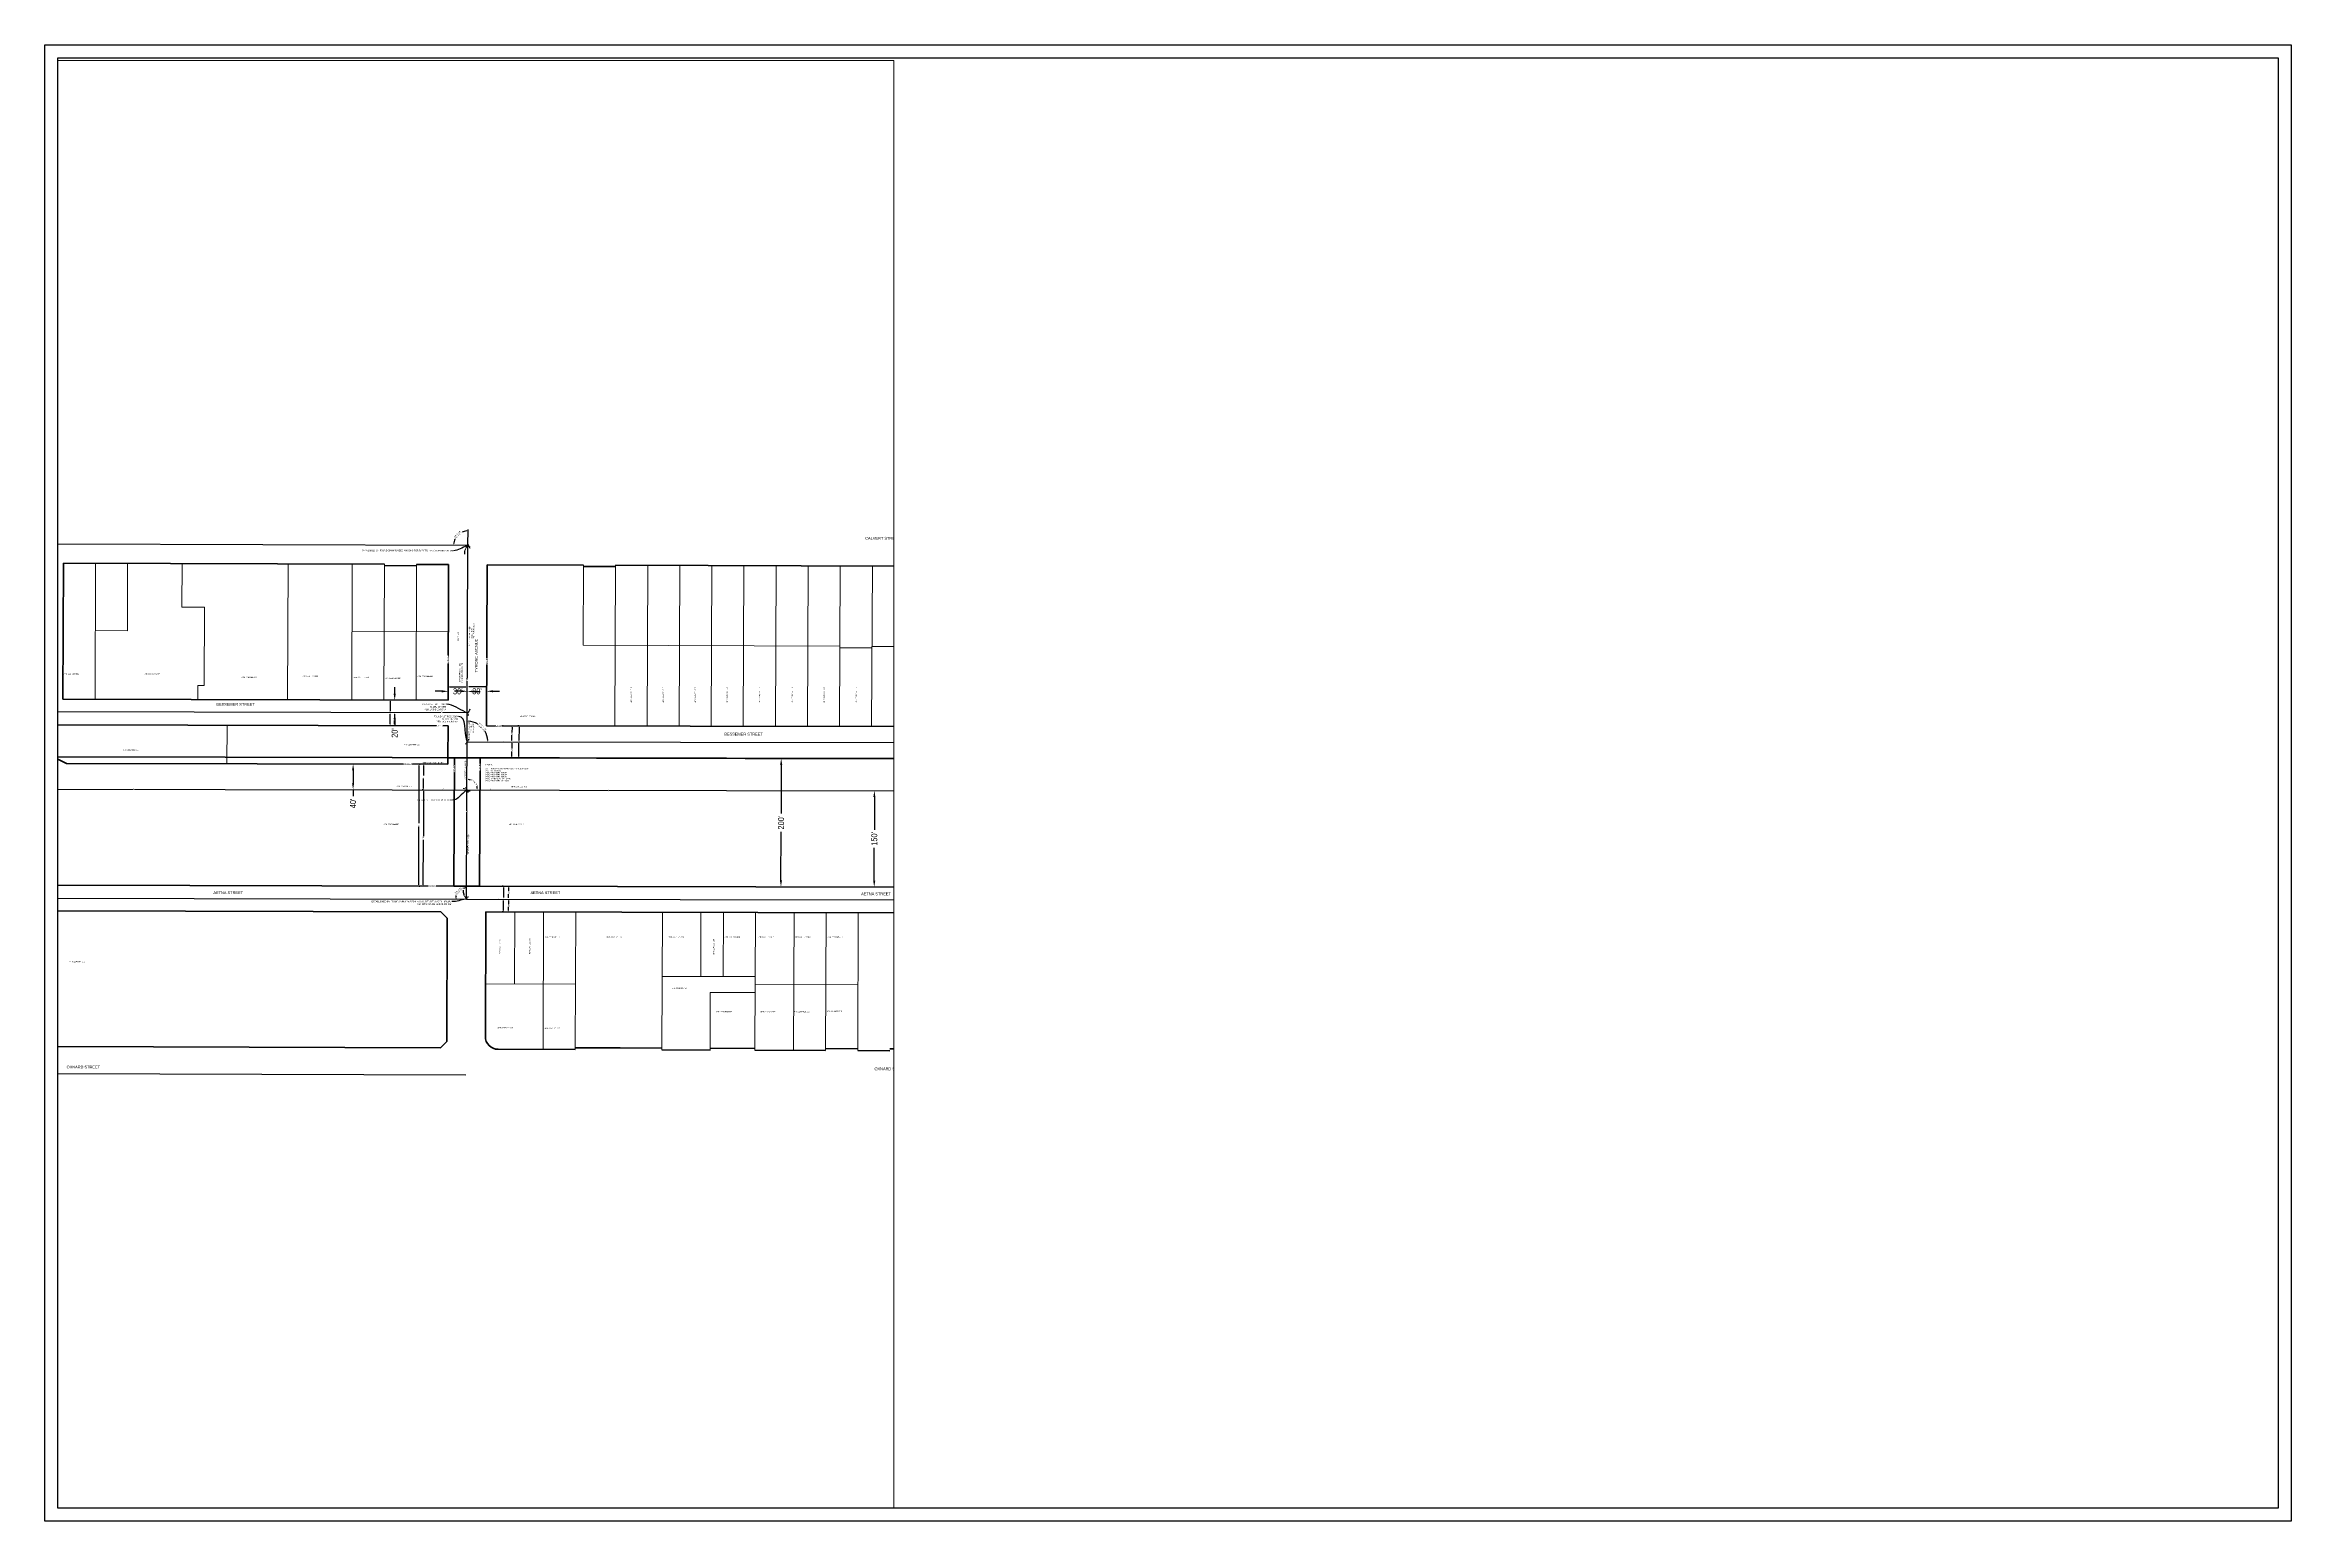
# Paper-space layout 'Layout1' of a CAD drawing. Header units: feet, sheet in inches. Extents: x 0.5 to 35.5, y 0.5 to 23.5.
# The model-space entities are those that its viewports show. They can reach past a viewport. Long polylines and large blocks are cut down to what shows.
import ezdxf
from ezdxf import colors
from ezdxf.entities.mleader import LeaderData, LeaderLine
from ezdxf.math import Vec2, Vec3

# ---------------------------------------------------------------- set-up
doc = ezdxf.new("R2010")
doc.units = ezdxf.units.FT
doc.header["$MEASUREMENT"] = 0
doc.linetypes.add('CENTER2', pattern=[1.125, 0.75, -0.125, 0.125, -0.125])
doc.linetypes.add('DASHED2', pattern=[0.375, 0.25, -0.125])
for name, color, linetype, lineweight in [('R-ANNO-LABL', 2, 'Continuous', 30), ('R-PROP-PRCL', 4, 'Continuous', 18), ('R-Row-Authority', 30, 'Continuous', 140), ('R-Row-Ease', 5, 'DASHED2', 50), ('R-Row-Ldr', 3, 'Continuous', 5), ('R-Row-Misc-Txto', 171, 'Continuous', 5), ('R-Row-Scl', 1, 'CENTER2', 25), ('R-Row-Sname', 8, 'Continuous', 0), ('R-Row-Srow', 6, 'Continuous', 50), ('V-ANNO-NOTE-', 1, 'Continuous', 25), ('VF-TOPO-TEXT-', 1, 'Continuous', 25)]:
    doc.layers.add(name, color=color, linetype=linetype, lineweight=lineweight)
doc.styles.add('CG-Symbol', font='arial.ttf', dxfattribs={"width": 0.8, "height": 0.09375})
doc.styles.add('G1_1 8_0', font='arial.ttf')
doc.styles.add('G4_7 32', font='arial.ttf', dxfattribs={"height": 0.219})
doc.styles.add('NCS1', font='arial.ttf', dxfattribs={"width": 0.8, "height": 0.09375})
doc.styles.add('NCS1-Anno', font='arial.ttf', dxfattribs={"width": 0.8, "height": 0.09375})
doc.dimstyles.new('Annotative (NCS1)', dxfattribs={"dimscale": 100, "dimtxt": 0.09375, "dimasz": 0.1, "dimexe": 0.1, "dimexo": 0.04, "dimgap": 0.05, "dimtad": 0, "dimdec": 3, "dimzin": 0, "dimdsep": 46, "dimtxsty": 'NCS1-Anno', "dimcen": 0.05, "dimaunit": 1, "dimadec": 3, "dimazin": 0, "dimtfac": 1, "dimtdec": 3, "dimtofl": 0, "dimtmove": 0, "dimatfit": 3, "dimfxl": 0.1, "dimtolj": 1, "dimtzin": 0, "dimarcsym": 0})

# ---------------------------------------------------------------- blocks, each defined once
blk = doc.blocks.new('*D2210')
at = {"layer": 'Defpoints', "color": 0, "transparency": 16777216}
for p in [(6427245.1, 1888450.5), (6427097.4, 1888410.8), (6427245, 1888410.5)]:
    blk.add_point(p, dxfattribs=at)
at = {"layer": 'R-Row-Ldr', "color": 0, "lineweight": -2, "transparency": 16777216}
for p, q in [((6427097.4, 1888440.8), (6427097.4, 1888420.8)), ((6427097.4, 1888410.8), (6427097.3, 1888400.8))]:
    blk.add_line(p, q, dxfattribs=at)
at = {"layer": 'R-Row-Ldr', "color": 0, "transparency": 16777216}
for points in [[(6427095.8, 1888440.8), (6427099.1, 1888440.8), (6427097.4, 1888450.8)], [(6427095.7, 1888420.8), (6427099, 1888420.8), (6427097.4, 1888410.8)]]:
    blk.add_solid(points, dxfattribs=at)
at = {"layer": 'R-Row-Ldr', "color": 0, "transparency": 16777216, "insert": (6427097.3, 1888389.3), "char_height": 9.38, "attachment_point": 5, "rotation": 89.881, "style": 'NCS1-Anno'}
blk.add_mtext("\\A1;40'", dxfattribs=at)
blk = doc.blocks.new('*D2211')
at = {"layer": 'Defpoints', "color": 0, "transparency": 16777216}
for p in [(6427245.5, 1888550.4), (6427162.2, 1888530.4), (6427245.4, 1888530.4)]:
    blk.add_point(p, dxfattribs=at)
at = {"layer": 'R-Row-Ldr', "color": 0, "lineweight": -2, "transparency": 16777216}
for p, q in [((6427162.2, 1888560.4), (6427162.2, 1888570.4)), ((6427162.2, 1888520.4), (6427162.2, 1888510.4))]:
    blk.add_line(p, q, dxfattribs=at)
at = {"layer": 'R-Row-Ldr', "color": 0, "transparency": 16777216}
for points in [[(6427160.5, 1888560.4), (6427163.9, 1888560.4), (6427162.2, 1888550.4)], [(6427160.5, 1888520.4), (6427163.9, 1888520.4), (6427162.2, 1888530.4)]]:
    blk.add_solid(points, dxfattribs=at)
at = {"layer": 'R-Row-Ldr', "color": 0, "transparency": 16777216, "insert": (6427162.2, 1888499), "char_height": 9.38, "attachment_point": 5, "rotation": 90, "style": 'NCS1-Anno'}
blk.add_mtext("\\A1;20'", dxfattribs=at)
blk = doc.blocks.new('*D2213')
at = {"layer": 'Defpoints', "color": 0, "transparency": 16777216}
for p in [(6427909.7, 1888409.1), (6428051.7, 1888408.9), (6428051.3, 1888258.9)]:
    blk.add_point(p, dxfattribs=at)
at = {"layer": 'R-Row-Ldr', "color": 0, "lineweight": -2, "transparency": 16777216}
for p, q in [((6427909.7, 1888399.1), (6427909.6, 1888348.1)), ((6427909.4, 1888269.1), (6427909.5, 1888320.2))]:
    blk.add_line(p, q, dxfattribs=at)
at = {"layer": 'R-Row-Ldr', "color": 0, "transparency": 16777216}
for points in [[(6427908, 1888399.1), (6427911.3, 1888399.1), (6427909.7, 1888409.1)], [(6427907.7, 1888269.2), (6427911.1, 1888269.1), (6427909.4, 1888259.1)]]:
    blk.add_solid(points, dxfattribs=at)
at = {"layer": 'R-Row-Ldr', "color": 0, "transparency": 16777216, "insert": (6427909.5, 1888334.1), "char_height": 9.38, "attachment_point": 5, "rotation": 89.881, "style": 'NCS1-Anno'}
blk.add_mtext("\\A1;150'", dxfattribs=at)
blk = doc.blocks.new('*D2214')
at = {"layer": 'Defpoints', "color": 0, "transparency": 16777216}
for p in [(6427764.5, 1888459.4), (6428051.8, 1888458.8), (6428051.3, 1888258.9)]:
    blk.add_point(p, dxfattribs=at)
at = {"layer": 'R-Row-Ldr', "color": 0, "lineweight": -2, "transparency": 16777216}
for p, q in [((6427764.4, 1888449.4), (6427764.3, 1888373.8)), ((6427764.1, 1888269.4), (6427764.2, 1888345.1))]:
    blk.add_line(p, q, dxfattribs=at)
at = {"layer": 'R-Row-Ldr', "color": 0, "transparency": 16777216}
for points in [[(6427762.8, 1888449.4), (6427766.1, 1888449.4), (6427764.5, 1888459.4)], [(6427762.4, 1888269.4), (6427765.7, 1888269.4), (6427764.1, 1888259.4)]]:
    blk.add_solid(points, dxfattribs=at)
at = {"layer": 'R-Row-Ldr', "color": 0, "transparency": 16777216, "insert": (6427764.3, 1888359.4), "char_height": 9.38, "attachment_point": 5, "rotation": 89.8838, "style": 'NCS1-Anno'}
blk.add_mtext("\\A1;200'", dxfattribs=at)
blk = doc.blocks.new('_CrowsFoot-Start')
blk.add_circle((3.3, 2.6), 0.0638)
for centre, radius, start, end in [((8.4, -7.3), 11.1, 122.8036, 139.2683), ((8.3, -7.8), 11.5, 94.2373, 111.1072)]:
    blk.add_arc(centre, radius, start, end)
blk = doc.blocks.new('*D2394')
at = {"layer": 'Defpoints', "color": 0, "transparency": 16777216}
for p in [(6427245.5, 1888550.4), (6427275.5, 1888563.8), (6427275.5, 1888550.3)]:
    blk.add_point(p, dxfattribs=at)
at = {"layer": 'R-Row-Ldr', "color": 0, "lineweight": -2, "transparency": 16777216}
for p, q in [((6427235.5, 1888564), (6427225.5, 1888564)), ((6427285.5, 1888563.8), (6427295.5, 1888563.8))]:
    blk.add_line(p, q, dxfattribs=at)
at = {"layer": 'R-Row-Ldr', "color": 0, "transparency": 16777216}
for points in [[(6427235.5, 1888565.7), (6427235.5, 1888562.3), (6427245.5, 1888564)], [(6427285.5, 1888565.5), (6427285.5, 1888562.1), (6427275.5, 1888563.8)]]:
    blk.add_solid(points, dxfattribs=at)
at = {"layer": 'R-Row-Ldr', "color": 0, "transparency": 16777216, "insert": (6427260.5, 1888563.9), "char_height": 9.38, "attachment_point": 5, "rotation": 359.7784, "style": 'NCS1-Anno'}
blk.add_mtext("\\A1;30'", dxfattribs=at)
blk = doc.blocks.new('*D2395')
at = {"layer": 'Defpoints', "color": 0, "transparency": 16777216}
for p in [(6427275.5, 1888549.8), (6427305.5, 1888564.1), (6427305.5, 1888549.7)]:
    blk.add_point(p, dxfattribs=at)
at = {"layer": 'R-Row-Ldr', "color": 0, "lineweight": -2, "transparency": 16777216}
for p, q in [((6427265.5, 1888564.1), (6427255.5, 1888564.2)), ((6427315.5, 1888564), (6427325.5, 1888564))]:
    blk.add_line(p, q, dxfattribs=at)
at = {"layer": 'R-Row-Ldr', "color": 0, "transparency": 16777216}
for points in [[(6427265.5, 1888565.8), (6427265.5, 1888562.5), (6427275.5, 1888564.1)], [(6427315.5, 1888565.7), (6427315.5, 1888562.4), (6427305.5, 1888564.1)]]:
    blk.add_solid(points, dxfattribs=at)
at = {"layer": 'R-Row-Ldr', "color": 0, "transparency": 16777216, "insert": (6427290.5, 1888564.1), "char_height": 9.38, "attachment_point": 5, "rotation": 359.881, "style": 'NCS1-Anno'}
blk.add_mtext("\\A1;30'", dxfattribs=at)
blk = doc.blocks.new('Centerline')
at = {"insert": (-0.03, 0.06), "char_height": 0.0938, "attachment_point": 1, "style": 'NCS1-Anno', "bg_fill": 3, "box_fill_scale": 1, "bg_fill_color": 256, "bg_fill_transparency": 0}
blk.add_mtext_dynamic_manual_height_columns('C', width=0.0938, gutter_width=0.469, heights=[0.132], dxfattribs=at)
at = {"insert": (0, 0), "char_height": 0.0938, "attachment_point": 1, "style": 'NCS1-Anno'}
blk.add_mtext_dynamic_manual_height_columns('L', width=0.0938, gutter_width=0.469, heights=[0], dxfattribs=at)
blk = doc.blocks.new('*D2413')
at = {"layer": 'Defpoints', "color": 0, "transparency": 16777216}
for p in [(6425955, 1888533.2), (6424632.2, 1887976.2), (6425986.4, 1887990.5), (6425952.8, 1887971.2), (6427273.3, 1887966.4)]:
    blk.add_point(p, dxfattribs=at)
at = {"layer": 'R-ANNO-LABL', "color": 0, "lineweight": -2, "transparency": 16777216}
for start, end in [(57.2221, 86.8133), (2.7552, 32.3463)]:
    blk.add_arc((6425952.8, 1887971.3), 38.6, start, end, dxfattribs=at)
at = {"layer": 'R-ANNO-LABL', "color": 0, "transparency": 16777216}
for points in [[(6425955, 1888009.5), (6425955, 1888010.2), (6425953, 1888009.9)], [(6425991.7, 1887973.1), (6425991.1, 1887973.1), (6425991.5, 1887971.1)]]:
    blk.add_solid(points, dxfattribs=at)
at = {"layer": 'R-ANNO-LABL', "color": 0, "transparency": 16777216, "insert": (6425980.3, 1887998.5), "char_height": 1.875, "width": 22.15, "attachment_point": 5, "rotation": 314.7842, "style": 'NCS1-Anno'}
blk.add_mtext('\\A1;89°59\'35" (M) \\P89%%D58\'58" (R17)', dxfattribs=at)
blk = doc.blocks.new('*D2414')
at = {"layer": 'Defpoints', "color": 0, "transparency": 16777216}
for p in [(6425955, 1888533.2), (6424633.3, 1888246), (6425921.8, 1888224.8), (6428595, 1888237.7), (6425952.8, 1887971.3)]:
    blk.add_point(p, dxfattribs=at)
at = {"layer": 'R-ANNO-LABL', "color": 0, "lineweight": -2, "transparency": 16777216}
for start, end in [(182.9814, 211.8258), (237.8359, 266.6802)]:
    blk.add_arc((6425953.9, 1888243.2), 37, start, end, dxfattribs=at)
at = {"layer": 'R-ANNO-LABL', "color": 0, "transparency": 16777216}
for points in [[(6425916.6, 1888241.3), (6425917.3, 1888241.3), (6425916.9, 1888243.3)], [(6425951.8, 1888206.7), (6425951.7, 1888206), (6425953.7, 1888206.3)]]:
    blk.add_solid(points, dxfattribs=at)
at = {"layer": 'R-ANNO-LABL', "color": 0, "transparency": 16777216, "insert": (6425927.7, 1888217.2), "char_height": 1.875, "width": 27.86, "attachment_point": 5, "rotation": 314.8308, "style": 'NCS1-Anno'}
blk.add_mtext('\\A1;89°54\'0" (M) \\P89%%D53\'50" (R16)', dxfattribs=at)
blk = doc.blocks.new('*D2415')
at = {"layer": 'Defpoints', "color": 0, "transparency": 16777216}
for p in [(6423314.9, 1888806.9), (6425982.2, 1888781.4), (6427276.4, 1888791.6), (6425955.9, 1888766.4), (6425952.8, 1887971.2)]:
    blk.add_point(p, dxfattribs=at)
at = {"layer": 'R-ANNO-LABL', "color": 0, "lineweight": -2, "transparency": 16777216}
for start, end in [(330.7183, 355.9952), (273.565, 298.842)]:
    blk.add_arc((6425956, 1888796.7), 30.3, start, end, dxfattribs=at)
at = {"layer": 'R-ANNO-LABL', "color": 0, "transparency": 16777216}
for points in [[(6425985.9, 1888794.6), (6425986.5, 1888794.6), (6425986.3, 1888796.6)], [(6425957.9, 1888766.1), (6425957.9, 1888766.8), (6425955.9, 1888766.4)]]:
    blk.add_solid(points, dxfattribs=at)
at = {"layer": 'R-ANNO-LABL', "color": 0, "transparency": 16777216, "insert": (6425977.3, 1888775.2), "char_height": 1.875, "width": 19.166, "attachment_point": 5, "rotation": 44.7801, "style": 'NCS1-Anno'}
blk.add_mtext('\\A1;89°59\'55" (M)\\P90%%D00\'10" (R14)', dxfattribs=at)
blk = doc.blocks.new('*D2416')
at = {"layer": 'Defpoints', "color": 0, "transparency": 16777216}
for p in [(6427276.4, 1888791.6), (6425954.6, 1888413.2), (6427283, 1888424.3), (6428595.6, 1888407.7), (6427274.3, 1888240.4)]:
    blk.add_point(p, dxfattribs=at)
at = {"layer": 'R-ANNO-LABL', "color": 0, "lineweight": -2, "transparency": 16777216}
for start, end in [(70.6909, 82.6101), (7.0492, 18.9685)]:
    blk.add_arc((6427274.9, 1888410.5), 16, start, end, dxfattribs=at)
at = {"layer": 'R-ANNO-LABL', "color": 0, "transparency": 16777216}
for points in [[(6427277, 1888426), (6427277, 1888426.7), (6427275, 1888426.5)], [(6427291.1, 1888412.4), (6427290.5, 1888412.4), (6427290.9, 1888410.4)]]:
    blk.add_solid(points, dxfattribs=at)
at = {"layer": 'R-ANNO-LABL', "color": 0, "transparency": 16777216, "insert": (6427286.3, 1888421.7), "char_height": 1.875, "width": 12.968, "attachment_point": 5, "rotation": 314.8297, "style": 'NCS1-Anno'}
blk.add_mtext('\\A1;89°53\'51"(M)', dxfattribs=at)
blk = doc.blocks.new('*D2417')
at = {"layer": 'Defpoints', "color": 0, "transparency": 16777216}
for p in [(6427276.4, 1888791.6), (6427265.7, 1888255.4), (6424633.3, 1888246), (6427256.3, 1888240.5), (6427274.3, 1888240.4)]:
    blk.add_point(p, dxfattribs=at)
at = {"layer": 'R-ANNO-LABL', "color": 0, "lineweight": -2, "transparency": 16777216}
blk.add_line((6427257.1, 1888240.5), (6427259.1, 1888240.5), dxfattribs=at)
for start, end in [(96.446, 105.9058), (163.7534, 173.2132)]:
    blk.add_arc((6427274.3, 1888240.5), 17.2, start, end, dxfattribs=at)
at = {"layer": 'R-ANNO-LABL', "color": 0, "transparency": 16777216}
for points in [[(6427272.3, 1888257.9), (6427272.4, 1888257.2), (6427274.3, 1888257.7)], [(6427257.5, 1888242.5), (6427256.9, 1888242.5), (6427257.1, 1888240.5)]]:
    blk.add_solid(points, dxfattribs=at)
at = {"layer": 'R-ANNO-LABL', "color": 0, "transparency": 16777216, "insert": (6427262.1, 1888252.7), "char_height": 1.875, "width": 14.6, "attachment_point": 5, "rotation": 44.8296, "style": 'NCS1-Anno'}
blk.add_mtext('\\A1;90°6\'9" (M)\\P90%%D06\'19" (R21)', dxfattribs=at)
blk = doc.blocks.new('_CrowsFoot-End')
at = {"extrusion": (0, 0, -1)}
blk.add_circle((3.3, 2.6), 0.0638, dxfattribs=at)
for centre, radius, start, end in [((8.3, -7.8), 11.5, 94.2373, 111.1072), ((8.4, -7.3), 11.1, 122.8036, 139.2683)]:
    blk.add_arc(centre, radius, start, end, dxfattribs=at)
blk = doc.blocks.new('*D2430')
at = {"layer": 'Defpoints', "color": 0, "transparency": 16777216}
for p in [(6427162.2, 1888530.6), (6427245.3, 1888510.4), (6427245.4, 1888530.4)]:
    blk.add_point(p, dxfattribs=at)
at = {"layer": 'R-Row-Ldr', "color": 0, "lineweight": -2, "transparency": 16777216}
for p, q in [((6427162.1, 1888528.6), (6427162.1, 1888522.9)), ((6427162.1, 1888512.6), (6427162.1, 1888518.3))]:
    blk.add_line(p, q, dxfattribs=at)
at = {"layer": 'R-Row-Ldr', "color": 0, "transparency": 16777216}
for points in [[(6427161.8, 1888528.6), (6427162.5, 1888528.6), (6427162.2, 1888530.6)], [(6427161.8, 1888512.6), (6427162.4, 1888512.6), (6427162.1, 1888510.6)]]:
    blk.add_solid(points, dxfattribs=at)
at = {"layer": 'R-Row-Ldr', "color": 0, "transparency": 16777216, "insert": (6427162.1, 1888520.6), "char_height": 1.88, "attachment_point": 5, "rotation": 89.8677, "style": 'NCS1-Anno'}
blk.add_mtext("\\A1;20'", dxfattribs=at)
blk = doc.blocks.new('*D2431')
at = {"layer": 'Defpoints', "color": 0, "transparency": 16777216}
for p in [(6427305.3, 1888510.4), (6427305.3, 1888485.3), (6427344.9, 1888485.3)]:
    blk.add_point(p, dxfattribs=at)
at = {"layer": 'R-Row-Ldr', "color": 0, "lineweight": -2, "transparency": 16777216}
for p, q in [((6427345, 1888508.4), (6427344.9, 1888500.1)), ((6427344.9, 1888487.3), (6427344.9, 1888495.5))]:
    blk.add_line(p, q, dxfattribs=at)
at = {"layer": 'R-Row-Ldr', "color": 0, "transparency": 16777216}
for points in [[(6427344.6, 1888508.4), (6427345.3, 1888508.4), (6427345, 1888510.4)], [(6427344.6, 1888487.3), (6427345.2, 1888487.3), (6427344.9, 1888485.3)]]:
    blk.add_solid(points, dxfattribs=at)
at = {"layer": 'R-Row-Ldr', "color": 0, "transparency": 16777216, "insert": (6427344.9, 1888497.8), "char_height": 1.88, "attachment_point": 5, "rotation": 89.8838, "style": 'NCS1-Anno'}
blk.add_mtext("\\A1;25'", dxfattribs=at)
blk = doc.blocks.new('*D2432')
at = {"layer": 'Defpoints', "color": 0, "transparency": 16777216}
for p in [(6427295.2, 1888485.4), (6427344.9, 1888485.3), (6427295.1, 1888460.4)]:
    blk.add_point(p, dxfattribs=at)
at = {"layer": 'R-Row-Ldr', "color": 0, "lineweight": -2, "transparency": 16777216}
for p, q in [((6427344.9, 1888483.3), (6427344.9, 1888475)), ((6427344.9, 1888462.3), (6427344.9, 1888470.5))]:
    blk.add_line(p, q, dxfattribs=at)
at = {"layer": 'R-Row-Ldr', "color": 0, "transparency": 16777216}
for points in [[(6427344.6, 1888483.3), (6427345.2, 1888483.3), (6427344.9, 1888485.3)], [(6427344.5, 1888462.3), (6427345.2, 1888462.3), (6427344.9, 1888460.3)]]:
    blk.add_solid(points, dxfattribs=at)
at = {"layer": 'R-Row-Ldr', "color": 0, "transparency": 16777216, "insert": (6427344.9, 1888472.8), "char_height": 1.88, "attachment_point": 5, "rotation": 89.8838, "style": 'NCS1-Anno'}
blk.add_mtext("\\A1;25'", dxfattribs=at)
blk = doc.blocks.new('*D2433')
at = {"layer": 'Defpoints', "color": 0, "transparency": 16777216}
for p in [(6427304.2, 1888220.4), (6427304.3, 1888240.4), (6427339.8, 1888240.3)]:
    blk.add_point(p, dxfattribs=at)
at = {"layer": 'R-Row-Ldr', "color": 0, "lineweight": -2, "transparency": 16777216}
for p, q in [((6427339.7, 1888222.3), (6427339.8, 1888228)), ((6427339.8, 1888238.3), (6427339.8, 1888232.6))]:
    blk.add_line(p, q, dxfattribs=at)
at = {"layer": 'R-Row-Ldr', "color": 0, "transparency": 16777216}
for points in [[(6427339.4, 1888238.3), (6427340.1, 1888238.3), (6427339.8, 1888240.3)], [(6427339.4, 1888222.3), (6427340.1, 1888222.3), (6427339.7, 1888220.3)]]:
    blk.add_solid(points, dxfattribs=at)
at = {"layer": 'R-Row-Ldr', "color": 0, "transparency": 16777216, "insert": (6427339.8, 1888230.3), "char_height": 1.88, "attachment_point": 5, "rotation": 89.8808, "style": 'NCS1-Anno'}
blk.add_mtext("\\A1;20'", dxfattribs=at)
blk = doc.blocks.new('*D2434')
at = {"layer": 'Defpoints', "color": 0, "transparency": 16777216}
for p in [(6427294.4, 1888260.4), (6427294.3, 1888240.4), (6427339.8, 1888240.3)]:
    blk.add_point(p, dxfattribs=at)
at = {"layer": 'R-Row-Ldr', "color": 0, "lineweight": -2, "transparency": 16777216}
for p, q in [((6427339.8, 1888258.3), (6427339.8, 1888252.6)), ((6427339.8, 1888242.3), (6427339.8, 1888248))]:
    blk.add_line(p, q, dxfattribs=at)
at = {"layer": 'R-Row-Ldr', "color": 0, "transparency": 16777216}
for points in [[(6427339.5, 1888258.3), (6427340.2, 1888258.3), (6427339.8, 1888260.3)], [(6427339.5, 1888242.3), (6427340.1, 1888242.3), (6427339.8, 1888240.3)]]:
    blk.add_solid(points, dxfattribs=at)
at = {"layer": 'R-Row-Ldr', "color": 0, "transparency": 16777216, "insert": (6427339.8, 1888250.3), "char_height": 1.88, "attachment_point": 5, "rotation": 89.8808, "style": 'NCS1-Anno'}
blk.add_mtext("\\A1;20'", dxfattribs=at)
blk = doc.blocks.new('*D2436')
at = {"layer": 'Defpoints', "color": 0, "transparency": 16777216}
for p in [(6427276.5, 1888815.9), (6423314.9, 1888806.9), (6427265.3, 1888811), (6427276.4, 1888791.6), (6427276.4, 1888791.6)]:
    blk.add_point(p, dxfattribs=at)
at = {"layer": 'R-ANNO-LABL', "color": 0, "lineweight": -2, "transparency": 16777216}
for start, end in [(94.9034, 114.549), (155.0089, 174.6544)]:
    blk.add_arc((6427276.4, 1888791.6), 22.4, start, end, dxfattribs=at)
at = {"layer": 'R-ANNO-LABL', "color": 0, "transparency": 16777216}
for points in [[(6427274.5, 1888814.2), (6427274.5, 1888813.5), (6427276.5, 1888814)], [(6427254.5, 1888793.7), (6427253.8, 1888793.7), (6427254, 1888791.7)]]:
    blk.add_solid(points, dxfattribs=at)
at = {"layer": 'R-ANNO-LABL', "color": 0, "transparency": 16777216, "insert": (6427260.6, 1888807.5), "char_height": 1.875, "attachment_point": 5, "rotation": 44.7789, "style": 'NCS1-Anno'}
blk.add_mtext('\\A1;90°0\'4" (M)\\P90%%D0\'24" (R22)', dxfattribs=at)
blk = doc.blocks.new('*D2437')
at = {"layer": 'Defpoints', "color": 0, "transparency": 16777216}
for p in [(6427276.4, 1888791.6), (6427291.3, 1888513.1), (6427275.2, 1888485.4), (6428595.9, 1888482.7), (6427274.3, 1888240.4)]:
    blk.add_point(p, dxfattribs=at)
at = {"layer": 'R-ANNO-LABL', "color": 0, "lineweight": -2, "transparency": 16777216}
for start, end in [(59.862, 86.205), (3.4567, 29.7997)]:
    blk.add_arc((6427275.2, 1888485.4), 32.1, start, end, dxfattribs=at)
at = {"layer": 'R-ANNO-LABL', "color": 0, "transparency": 16777216}
for points in [[(6427277.3, 1888517.1), (6427277.4, 1888517.7), (6427275.3, 1888517.5)], [(6427307.6, 1888487.3), (6427306.9, 1888487.3), (6427307.3, 1888485.3)]]:
    blk.add_solid(points, dxfattribs=at)
at = {"layer": 'R-ANNO-LABL', "color": 0, "transparency": 16777216, "insert": (6427298, 1888508), "char_height": 1.875, "attachment_point": 5, "rotation": 314.8309, "style": 'NCS1-Anno'}
blk.add_mtext('\\A1;89°53\'42" (M) \\P89%%D53\'46" (R20)', dxfattribs=at)
blk = doc.blocks.new('*D2482')
at = {"layer": 'Defpoints', "color": 0, "transparency": 16777216}
for p in [(6427245.6, 1888570.5), (6427305.6, 1888570.7), (6427305.6, 1888570.2)]:
    blk.add_point(p, dxfattribs=at)
at = {"layer": 'R-Row-Ldr', "color": 0, "lineweight": -2, "transparency": 16777216}
for p, q in [((6427245.6, 1888571.3), (6427245.6, 1888573)), ((6427247.6, 1888571), (6427273.3, 1888570.9)), ((6427303.6, 1888570.8), (6427277.8, 1888570.9)), ((6427305.6, 1888571), (6427305.6, 1888572.7))]:
    blk.add_line(p, q, dxfattribs=at)
at = {"layer": 'R-Row-Ldr', "color": 0, "transparency": 16777216}
for points in [[(6427247.6, 1888571.3), (6427247.6, 1888570.6), (6427245.6, 1888571)], [(6427303.6, 1888571.1), (6427303.6, 1888570.4), (6427305.6, 1888570.7)]]:
    blk.add_solid(points, dxfattribs=at)
at = {"layer": 'R-Row-Ldr', "color": 0, "transparency": 16777216, "insert": (6427275.6, 1888570.9), "char_height": 1.88, "attachment_point": 5, "rotation": 359.7825, "style": 'NCS1-Anno'}
blk.add_mtext("\\A1;60'", dxfattribs=at)
blk = doc.blocks.new('*D2483')
at = {"layer": 'Defpoints', "color": 0, "transparency": 16777216}
for p in [(6427155.1, 1888550.6), (6427155.1, 1888550.6), (6427155, 1888510.6)]:
    blk.add_point(p, dxfattribs=at)
at = {"layer": 'R-Row-Ldr', "color": 0, "lineweight": -2, "transparency": 16777216}
for p, q in [((6427155.1, 1888548.6), (6427155.1, 1888532.9)), ((6427155.9, 1888550.6), (6427157.1, 1888550.6)), ((6427155, 1888512.6), (6427155.1, 1888528.3)), ((6427155.8, 1888510.6), (6427157, 1888510.6))]:
    blk.add_line(p, q, dxfattribs=at)
at = {"layer": 'R-Row-Ldr', "color": 0, "transparency": 16777216}
for points in [[(6427154.8, 1888548.6), (6427155.5, 1888548.6), (6427155.1, 1888550.6)], [(6427154.7, 1888512.6), (6427155.4, 1888512.6), (6427155, 1888510.6)]]:
    blk.add_solid(points, dxfattribs=at)
at = {"layer": 'R-Row-Ldr', "color": 0, "transparency": 16777216, "insert": (6427155.1, 1888530.6), "char_height": 1.88, "attachment_point": 5, "rotation": 89.8677, "style": 'NCS1-Anno'}
blk.add_mtext("\\A1;40'", dxfattribs=at)
blk = doc.blocks.new('*D2484')
at = {"layer": 'Defpoints', "color": 0, "transparency": 16777216}
for p in [(6427356.4, 1888510.3), (6427355.9, 1888460.2), (6427356.3, 1888460.2)]:
    blk.add_point(p, dxfattribs=at)
at = {"layer": 'R-Row-Ldr', "color": 0, "lineweight": -2, "transparency": 16777216}
for p, q in [((6427355.6, 1888510.3), (6427354, 1888510.3)), ((6427356, 1888508.3), (6427355.9, 1888487.6)), ((6427355.9, 1888462.2), (6427355.9, 1888483)), ((6427355.5, 1888460.2), (6427353.9, 1888460.2))]:
    blk.add_line(p, q, dxfattribs=at)
at = {"layer": 'R-Row-Ldr', "color": 0, "transparency": 16777216}
for points in [[(6427355.7, 1888508.3), (6427356.3, 1888508.3), (6427356, 1888510.3)], [(6427355.6, 1888462.2), (6427356.2, 1888462.2), (6427355.9, 1888460.2)]]:
    blk.add_solid(points, dxfattribs=at)
at = {"layer": 'R-Row-Ldr', "color": 0, "transparency": 16777216, "insert": (6427355.9, 1888485.3), "char_height": 1.88, "attachment_point": 5, "rotation": 89.8838, "style": 'NCS1-Anno'}
blk.add_mtext("\\A1;50'", dxfattribs=at)
blk = doc.blocks.new('*D2485')
at = {"layer": 'Defpoints', "color": 0, "transparency": 16777216}
for p in [(6427332, 1888260.3), (6427331.8, 1888220.4), (6427331.9, 1888220.4)]:
    blk.add_point(p, dxfattribs=at)
at = {"layer": 'R-Row-Ldr', "color": 0, "lineweight": -2, "transparency": 16777216}
for p, q in [((6427331.2, 1888260.4), (6427329.9, 1888260.4)), ((6427331.9, 1888258.3), (6427331.8, 1888242.7)), ((6427331.1, 1888220.4), (6427329.8, 1888220.4)), ((6427331.8, 1888222.3), (6427331.8, 1888238))]:
    blk.add_line(p, q, dxfattribs=at)
at = {"layer": 'R-Row-Ldr', "color": 0, "transparency": 16777216}
for points in [[(6427331.5, 1888258.3), (6427332.2, 1888258.3), (6427331.9, 1888260.3)], [(6427331.5, 1888222.3), (6427332.1, 1888222.3), (6427331.8, 1888220.4)]]:
    blk.add_solid(points, dxfattribs=at)
at = {"layer": 'R-Row-Ldr', "color": 0, "transparency": 16777216, "insert": (6427331.8, 1888240.4), "char_height": 1.88, "attachment_point": 5, "rotation": 89.8808, "style": 'NCS1-Anno'}
blk.add_mtext("\\A1;40'", dxfattribs=at)
blk = doc.blocks.new('*D2491')
at = {"layer": 'Defpoints', "color": 0, "transparency": 16777216}
for p in [(6427207, 1888410.6), (6427207.9, 1888410.6), (6427207.6, 1888260.6)]:
    blk.add_point(p, dxfattribs=at)
at = {"layer": 'R-Row-Ldr', "color": 0, "lineweight": -2, "transparency": 16777216}
for p, q in [((6427207.1, 1888410.6), (6427205, 1888410.6)), ((6427207, 1888408.6), (6427206.9, 1888338.4)), ((6427206.7, 1888262.6), (6427206.9, 1888332.8)), ((6427206.8, 1888260.6), (6427204.7, 1888260.6))]:
    blk.add_line(p, q, dxfattribs=at)
at = {"layer": 'R-Row-Ldr', "color": 0, "transparency": 16777216}
for points in [[(6427206.7, 1888408.6), (6427207.4, 1888408.6), (6427207, 1888410.6)], [(6427206.4, 1888262.6), (6427207.1, 1888262.6), (6427206.7, 1888260.6)]]:
    blk.add_solid(points, dxfattribs=at)
at = {"layer": 'R-Row-Ldr', "color": 0, "transparency": 16777216, "insert": (6427206.9, 1888335.6), "char_height": 1.88, "attachment_point": 5, "rotation": 89.881, "style": 'NCS1-Anno'}
blk.add_mtext("\\A1;150'", dxfattribs=at)
blk = doc.blocks.new('*D2492')
at = {"layer": 'Defpoints', "color": 0, "transparency": 16777216}
for p in [(6427207.1, 1888450.6), (6427207.1, 1888450.6), (6427207, 1888410.6)]:
    blk.add_point(p, dxfattribs=at)
at = {"layer": 'R-Row-Ldr', "color": 0, "lineweight": -2, "transparency": 16777216}
for p, q in [((6427206.3, 1888450.6), (6427205.1, 1888450.6)), ((6427207, 1888412.6), (6427207.1, 1888428.3)), ((6427207.1, 1888448.6), (6427207.1, 1888432.9)), ((6427206.2, 1888410.6), (6427205, 1888410.6))]:
    blk.add_line(p, q, dxfattribs=at)
at = {"layer": 'R-Row-Ldr', "color": 0, "transparency": 16777216}
for points in [[(6427206.8, 1888448.6), (6427207.4, 1888448.6), (6427207.1, 1888450.6)], [(6427206.7, 1888412.6), (6427207.4, 1888412.6), (6427207, 1888410.6)]]:
    blk.add_solid(points, dxfattribs=at)
at = {"layer": 'R-Row-Ldr', "color": 0, "transparency": 16777216, "insert": (6427207.1, 1888430.6), "char_height": 1.88, "attachment_point": 5, "rotation": 89.881, "style": 'NCS1-Anno'}
blk.add_mtext("\\A1;40'", dxfattribs=at)
blk = doc.blocks.new('*D2493')
at = {"layer": 'Defpoints', "color": 0, "transparency": 16777216}
for p in [(6427200, 1888450.6), (6427200, 1888450.6), (6427199.6, 1888260.6)]:
    blk.add_point(p, dxfattribs=at)
at = {"layer": 'R-Row-Ldr', "color": 0, "lineweight": -2, "transparency": 16777216}
for p, q in [((6427200, 1888448.6), (6427199.8, 1888358.4)), ((6427200.8, 1888450.6), (6427202, 1888450.6)), ((6427199.6, 1888262.6), (6427199.8, 1888352.8)), ((6427200.4, 1888260.6), (6427201.6, 1888260.6))]:
    blk.add_line(p, q, dxfattribs=at)
at = {"layer": 'R-Row-Ldr', "color": 0, "transparency": 16777216}
for points in [[(6427199.7, 1888448.6), (6427200.3, 1888448.6), (6427200, 1888450.6)], [(6427199.3, 1888262.6), (6427199.9, 1888262.6), (6427199.6, 1888260.6)]]:
    blk.add_solid(points, dxfattribs=at)
at = {"layer": 'R-Row-Ldr', "color": 0, "transparency": 16777216, "insert": (6427199.8, 1888355.6), "char_height": 1.88, "attachment_point": 5, "rotation": 89.881, "style": 'NCS1-Anno'}
blk.add_mtext("\\A1;190'", dxfattribs=at)

msp = doc.modelspace()

# ---------------------------------------------------------------- linework, layer by layer
at = {"layer": 'R-ANNO-LABL'}
msp.add_line((6427276.401, 1888791.5974), (6427276.495, 1888815.9035), dxfattribs=at)
msp.add_arc((6427290.9238, 1888777.7291), 20.1802, 163.2096074, 180.0795568, dxfattribs=at)
at = {"layer": 'R-PROP-PRCL'}
for p, q in [((6426695.9347, 1888763.6577), (6426695.2868, 1888551.6972)), ((6426745.6385, 1888658.4596), (6426745.9663, 1888763.4624)), ((6426831.0207, 1888763.1306), (6426830.7553, 1888695.1171)), ((6426996.1244, 1888762.4864), (6426995.3941, 1888551.0338)), ((6427096.1877, 1888762.0959), (6427095.4299, 1888550.8126)), ((6427145.4477, 1888550.702), (6427146.2193, 1888761.9007)), ((6427196.2509, 1888761.7055), (6427195.4656, 1888550.5915)), ((6427455.8597, 1888635.7404), (6427456.3582, 1888760.7289)), ((6427506.3828, 1888760.5444), (6427505.3676, 1888510.0199)), ((6427555.3764, 1888509.9144), (6427556.4075, 1888760.3599)), ((6427606.4322, 1888760.1753), (6427605.3853, 1888509.809)), ((6427655.3942, 1888509.7036), (6427656.4568, 1888759.9908)), ((6427706.4815, 1888759.8062), (6427705.4031, 1888509.5981)), ((6427755.412, 1888509.4927), (6427756.5061, 1888759.6217)), ((6427806.5308, 1888759.4372), (6427805.4209, 1888509.3873)), ((6427855.4298, 1888509.2818), (6427856.5555, 1888759.2526)), ((6427906.5811, 1888759.0681), (6427905.4347, 1888509.1764)), ((6426830.7553, 1888695.1171), (6426865.7771, 1888694.9804)), ((6426865.7771, 1888694.9804), (6426865.3009, 1888572.9564)), ((6426745.6385, 1888658.4596), (6426695.6138, 1888658.6565)), ((6427245.886, 1888656.491), (6427095.811, 1888657.0816)), ((6427455.8597, 1888635.7404), (6427855.9925, 1888634.2311)), ((6427855.9812, 1888631.7311), (6427905.9961, 1888631.5424)), ((6427906.0075, 1888634.0424), (6428156.1555, 1888633.3476)), ((6426855.297, 1888572.9954), (6426855.2125, 1888551.3437)), ((6426865.3009, 1888572.9564), (6426855.297, 1888572.9954)), ((6426900.9624, 1888510.645), (6426900.8416, 1888451.2741)), ((6427349.2539, 1888220.314), (6427348.8286, 1888108.1291)), ((6427394.2768, 1888220.2203), (6427393.4645, 1888005.9396)), ((6427444.3017, 1888220.1162), (6427443.4901, 1888005.7556)), ((6427579.3714, 1888219.8352), (6427578.5582, 1888005.2588)), ((6427639.4023, 1888219.7103), (6427639.0236, 1888119.7914)), ((6427674.4202, 1888219.6375), (6427674.0415, 1888119.721)), ((6427724.4461, 1888219.5334), (6427723.6332, 1888004.7253)), ((6427784.477, 1888219.4085), (6427783.6638, 1888004.5045)), ((6427834.5029, 1888219.3044), (6427833.6894, 1888004.3205)), ((6427884.5288, 1888219.2003), (6427883.7151, 1888004.1366)), ((6427578.9927, 1888119.911), (6427724.068, 1888119.6221)), ((6427303.8056, 1888108.3395), (6427443.876, 1888107.6851)), ((6427653.9447, 1888094.7822), (6427653.5976, 1888004.9829)), ((6427723.9768, 1888094.6453), (6427653.9447, 1888094.7822)), ((6427724.0207, 1888107.1392), (6427884.103, 1888106.6742))]:
    msp.add_line(p, q, dxfattribs=at)
at = {"layer": 'R-Row-Authority'}
for p, q in [((6426650.8434, 1888451.7612), (6426524.2271, 1888512.1478)), ((6426650.8434, 1888451.7612), (6427245.1041, 1888450.5267)), ((6427245.1041, 1888450.5267), (6427245.1422, 1888460.5684)), ((6427245.1418, 1888460.461), (6428595.8238, 1888457.7207)), ((6426218.9052, 1888262.6658), (6427254.3829, 1888260.5115)), ((6427254.3829, 1888260.5115), (6427274.3829, 1888260.4699)), ((6427294.3829, 1888260.4282), (6427274.3829, 1888260.4699)), ((6427294.3829, 1888260.4282), (6428051.3475, 1888258.8534))]:
    msp.add_line(p, q, dxfattribs=at)
msp.add_lwpolyline([(6425954.6879, 1888463.2074), (6428595.7588, 1888457.721)], dxfattribs=at)
at = {"layer": 'R-Row-Ease'}
for p, q in [((6427277.68, 1888791.53), (6427275.61, 1888791.55)), ((6427276.37, 1888792.2), (6427276.39, 1888790))]:
    msp.add_line(p, q, dxfattribs=at)
at = {"layer": 'R-Row-Misc-Txto'}
msp.add_circle((6427272.2145, 1888785.2088), 0.1115, dxfattribs=at)
msp.add_arc((6427299.1445, 1888771.6905), 30.2249, 138.8050421, 150.007688, dxfattribs=at)
at = {"layer": 'R-Row-Scl'}
for p, q in [((6423314.9287, 1888806.85), (6427276.401, 1888791.5974)), ((6427275.3907, 1888530.3501), (6426615.2092, 1888531.8742)), ((6427275.2168, 1888485.4001), (6428595.9414, 1888482.7101)), ((6425953.92, 1888243.17), (6427274.3066, 1888240.3901)), ((6427274.3066, 1888240.3901), (6428595.0055, 1888237.7599)), ((6424632.2221, 1887976.17), (6427273.2665, 1887966.3813))]:
    msp.add_line(p, q, dxfattribs=at)
at = {"layer": 'R-Row-Scl', "linetype": 'Continuous'}
msp.add_line((6427274.2693, 1888240.3902), (6427276.401, 1888791.5974), dxfattribs=at)
at = {"layer": 'R-Row-Scl'}
msp.add_lwpolyline([(6425954.584, 1888413.2075), (6428595.6549, 1888407.7211)], dxfattribs=at)
at = {"layer": 'R-Row-Srow'}
for p, q in [((6426645.269, 1888551.8048), (6426645.9031, 1888763.8529)), ((6426645.9031, 1888763.8529), (6427146.2193, 1888761.9007)), ((6427146.2115, 1888759.9007), (6427196.2431, 1888759.7055)), ((6427196.2509, 1888761.7055), (6427246.2846, 1888761.5103)), ((6427245.4833, 1888550.4192), (6427246.2846, 1888761.5103)), ((6427305.332, 1888510.4416), (6427306.2842, 1888761.2826)), ((6427306.2842, 1888761.2826), (6427456.3582, 1888760.7289)), ((6427456.3508, 1888758.729), (6427506.3755, 1888758.5444)), ((6427506.3828, 1888760.5444), (6428406.8277, 1888757.2227)), ((6427245.4833, 1888550.4192), (6426645.269, 1888551.8048)), ((6427245.3315, 1888510.4194), (6426585.1495, 1888511.9435)), ((6427245.1422, 1888460.5684), (6427245.3315, 1888510.4194)), ((6427305.332, 1888510.4416), (6428533.004, 1888507.8533)), ((6427254.3829, 1888260.5115), (6427255.1422, 1888460.5171)), ((6427294.3829, 1888260.4282), (6427295.1421, 1888460.4337)), ((6426273.4351, 1888222.5523), (6427234.2311, 1888220.5533)), ((6427234.2311, 1888220.5533), (6427244.1931, 1888210.5326)), ((6427303.4941, 1888026.273), (6427304.231, 1888220.4077)), ((6427304.231, 1888220.4077), (6428564.8776, 1888217.7849)), ((6427243.4641, 1888018.4922), (6427244.1931, 1888210.5326)), ((6426583.0495, 1888010.9398), (6427233.4262, 1888008.5293)), ((6427233.4262, 1888008.5293), (6427243.4641, 1888018.4922)), ((6427443.5014, 1888008.7556), (6427513.537, 1888008.498)), ((6427513.537, 1888008.498), (6427578.5696, 1888008.2588)), ((6427653.6092, 1888007.9828), (6427723.6445, 1888007.7253)), ((6427323.4204, 1888006.1972), (6427443.4901, 1888005.7556)), ((6427578.5582, 1888005.2588), (6427653.5976, 1888004.9829)), ((6427723.6332, 1888004.7253), (6427833.6894, 1888004.3205)), ((6427833.7008, 1888007.3205), (6427883.7264, 1888007.1365)), ((6427883.7151, 1888004.1366), (6427933.7407, 1888003.9526)), ((6427933.752, 1888006.9526), (6428038.804, 1888006.5662))]:
    msp.add_line(p, q, dxfattribs=at)
msp.add_arc((6427323.4939, 1888026.197), 20, 179.7825024, 269.789284, dxfattribs=at)

# ---------------------------------------------------------------- block references
at = {"layer": 'R-ANNO-LABL', "color": 2, "linetype": 'Continuous', "lineweight": 30, "extrusion": (1.21883e-16, 1.19248e-17, -1), "xscale": -0.7351928228632612, "yscale": 0.7351928228632613, "zscale": 0.7351928228632613, "rotation": 84.41207433161759}
msp.add_blockref('_CrowsFoot-Start', (-6427276.401, 1888791.5974), dxfattribs=at)
at = {"layer": 'R-ANNO-LABL', "color": 2, "linetype": 'Continuous', "lineweight": 30, "extrusion": (1.21226e-16, -1.73718e-17, -1), "xscale": -0.8607637071571348, "yscale": 0.8607637071571348, "zscale": 0.8607637071571348, "rotation": 98.15498949365592}
msp.add_blockref('_CrowsFoot-End', (-6427275.3907, 1888530.3501), dxfattribs=at)
at = {"layer": 'R-ANNO-LABL', "color": 2, "linetype": 'Continuous', "lineweight": 30, "extrusion": (1.22456e-16, 1.46398e-18, -1), "xscale": -0.5332381437745042, "yscale": 0.5332381437745043, "zscale": 0.5332381437745042, "rotation": 89.31505284922835}
msp.add_blockref('_CrowsFoot-Start', (-6427275.3907, 1888530.3501), dxfattribs=at)
at = {"layer": 'R-ANNO-LABL', "color": 2, "linetype": 'Continuous', "lineweight": 30, "extrusion": (-1.22286e-16, 6.62144e-18, -1), "xscale": -0.5332381437745031, "yscale": 0.5332381437745031, "zscale": 0.5332381437745031, "rotation": 273.0993900100856}
msp.add_blockref('_CrowsFoot-End', (-6427275.2168, 1888485.4001), dxfattribs=at)
at = {"layer": 'R-ANNO-LABL', "color": 2, "linetype": 'Continuous', "lineweight": 30, "extrusion": (1.22286e-16, -6.62144e-18, -1), "xscale": -0.5332381437745031, "yscale": 0.5332381437745031, "zscale": 0.5332381437745031, "rotation": 93.09939000871957}
msp.add_blockref('_CrowsFoot-End', (-6427275.2168, 1888485.4001), dxfattribs=at)
at = {"layer": 'R-ANNO-LABL', "color": 2, "linetype": 'Continuous', "lineweight": 30, "extrusion": (-1.22456e-16, -1.46398e-18, -1), "xscale": -0.5332381437745042, "yscale": 0.5332381437745043, "zscale": 0.5332381437745042, "rotation": 269.3150528505944}
msp.add_blockref('_CrowsFoot-Start', (-6427274.927, 1888410.4647), dxfattribs=at)
at = {"layer": 'R-ANNO-LABL', "color": 2, "linetype": 'Continuous', "lineweight": 30, "rotation": 269.782502369593}
for name, p, xscale, yscale, zscale in [('_CrowsFoot-Start', (6427274.927, 1888410.4647), 0.5332381437745043, 0.5332381437745043, 0.5332381437745043), ('_CrowsFoot-End', (6427274.2693, 1888240.3902), 0.5332381437745035, 0.5332381437745035, 0.5332381437745035)]:
    msp.add_blockref(name, p, dxfattribs=dict(at, xscale=xscale, yscale=yscale, zscale=zscale))
at = {"layer": 'R-ANNO-LABL', "xscale": 1.748856181813125, "yscale": 1.748856181813125, "zscale": 1.748856181813125, "rotation": 85.36806921802275}
msp.add_blockref('_CrowsFoot-Start', (6427274.307, 1888240.47), dxfattribs=at)
at = {"layer": 'R-Row-Misc-Txto'}
for xscale, yscale, zscale, rotation in [(-0.7479072599149194, 0.7479072599149194, 0.7479072599149194, 8.042381263911809), (-0.6453990824866583, 0.6453990824866581, 0.6453990824866581, 182.523749384889)]:
    msp.add_blockref('_CrowsFoot-Start', (6427274.927, 1888410.4647), dxfattribs=dict(at, xscale=xscale, yscale=yscale, zscale=zscale, rotation=rotation))

# ---------------------------------------------------------------- texts
at = {"layer": 'R-ANNO-LABL', "color": 2, "linetype": 'Continuous', "lineweight": 30, "char_height": 2, "style": 'NCS1'}
for s, insert, width, attachment_point, rotation in [('{\\C256;S0°13\'18"W} 261.25\' (M) \\P ^I         261.17\' (R4)\\P^I                     261.19\' (R19) (R22)', (6427287.0426, 1888649.8695), 50.334944, 8, 89.7825024), ('{\\C256;S0°13\'18"W}  44.95\' (M) \\P^I          44.91\' (R4)\\P^I            44.92\' (R21)', (6427286.218, 1888501.6956), 37.952211, 8, 89.7920741), ('{\\C256;S0°13\'18"W}  170.08\' (M)', (6427275.6296, 1888325.4635), 38.923008, 2, 89.7825024)]:
    msp.add_mtext(s, dxfattribs=dict(at, insert=insert, width=width, attachment_point=attachment_point, rotation=rotation))
at = {"layer": 'R-ANNO-LABL', "linetype": 'Continuous', "lineweight": -3, "insert": (6427222.1773, 1888453.7844), "char_height": 2, "attachment_point": 2, "style": 'NCS1'}
msp.add_mtext('N89°52\'54"E 2641.15\' (R4)', dxfattribs=at)
at = {"layer": 'R-Row-Misc-Txto', "style": 'G1_1 8_0'}
for s, p in [('APN 2240-009-034', (6426646.328, 1888590.2191)), ('APN 2240-009-032', (6426772.7385, 1888589.9269)), ('APN 2240-009-033', (6426923.5912, 1888584.6188)), ('APN 2240-009-009', (6427018.8134, 1888586.6072)), ('APN 2240-009-008', (6427097.8486, 1888584.5753)), ('APN 2240-009-007', (6427148.094, 1888583.3471)), ('APN 2240-009-006', (6427197.8721, 1888586.2434)), ('APN 2240-024-002', (6427357.4988, 1888523.8802)), ('APN 2240-008-009', (6426739.1457, 1888471.7283)), ('APN 2240-008-005', (6427177.0319, 1888480.0181)), ('APN 2240-008-908', (6427165.0148, 1888414.7505)), ('APN 2240-008-908', (6427344.056, 1888414.5434)), ('APN 2240-008-903', (6427144.9066, 1888355.7285)), ('APN 2240-008-903', (6427339.9991, 1888355.5537)), ('APN 2240-025-003', (6427396.1588, 1888180)), ('APN 2240-025-028', (6427492.1624, 1888180)), ('APN 2240-025-023', (6427588.6872, 1888180)), ('APN 2240-025-025', (6427676.307, 1888180)), ('APN 2240-025-012', (6427729.4251, 1888180)), ('APN 2240-025-013', (6427786.0026, 1888180)), ('APN 2240-025-014', (6427836.6667, 1888180)), ('APN 2240-007-901', (6426655.5258, 1888141.9653)), ('APN 2240-025-026', (6427594.1041, 1888100.4509)), ('APN 2240-025-029', (6427663.3093, 1888063.8364)), ('APN 2240-025-021', (6427732.0223, 1888063.841)), ('APN 2240-025-018', (6427784.6772, 1888064.025)), ('APN 2240-025-019', (6427835.5744, 1888064.3464)), ('APN 2240-025-004', (6427322.2854, 1888038.8861)), ('APN 2240-025-005', (6427395.5279, 1888037.6994))]:
    msp.add_text(s, height=2, dxfattribs=at).set_placement(p)
for s, p in [('APN 2240-024-019', (6427532.095, 1888546.5245)), ('APN 2240-024-018', (6427581.9217, 1888546.5245)), ('APN 2240-024-017', (6427631.7023, 1888546.5245)), ('APN 2240-024-016', (6427680.8285, 1888546.5245)), ('APN 2240-024-015', (6427731.6915, 1888546.5245)), ('APN 2240-024-014', (6427782.5941, 1888546.5245)), ('APN 2240-024-013', (6427832.0617, 1888546.5245)), ('APN 2240-024-012', (6427882.2985, 1888546.5245)), ('APN 2240-025-001', (6427327.059, 1888154.8062)), ('APN 2240-025-002', (6427373.3988, 1888154.8243)), ('APN 2240-025-024', (6427660.1334, 1888153.8291))]:
    msp.add_text(s, height=2, rotation=90, dxfattribs=at).set_placement(p)
at = {"layer": 'R-Row-Misc-Txto', "linetype": 'Continuous', "lineweight": -3, "insert": (6427263.1041, 1888649.3371), "char_height": 2, "attachment_point": 8, "rotation": 89.7806945, "style": 'NCS1'}
msp.add_mtext("551.21' (M)", dxfattribs=at)
at = {"layer": 'R-Row-Sname', "char_height": 4.38, "attachment_point": 1, "style": 'G4_7 32'}
for s, insert, width in [('CALVERT STREET', (6427895.353, 1888804.6716), 68.775057), ('CALVERT STREET', (6427895.353, 1888804.6716), 68.775057), ('BESSEMER STREET', (6426884.2537, 1888545.826), 67.957316), ('BESSEMER STREET', (6427675.8856, 1888499.5514), 67.957316), ('BESSEMER STREET', (6427675.8856, 1888499.5514), 67.957316), ('AETNA STREET', (6426879.676, 1888252.4567), 74.987699), ('AETNA STREET', (6427373.9173, 1888252.5655), 74.987699), ('AETNA STREET', (6427889.1008, 1888250.5986), 74.987699), ('AETNA STREET', (6427889.1008, 1888250.5986), 74.987699), ('OXNARD STREET', (6426650.9657, 1887980.7768), 76.037061), ('OXNARD STREET', (6427909.8546, 1887977.9499), 76.037061), ('OXNARD STREET', (6427909.8546, 1887977.9499), 76.037061)]:
    msp.add_mtext(s, dxfattribs=dict(at, insert=insert, width=width))
at = {"layer": 'R-Row-Sname', "char_height": 4.38, "attachment_point": 1, "rotation": 90, "style": 'G4_7 32'}
for s, insert, width in [('SYLMAR AVENUE', (6426629.6558, 1888653.0851), 57.491059), ('TYRONE AVENUE', (6427287.2958, 1888593.6513), 56.049268), ('TYRONE AVENUE', (6427287.2958, 1888593.6513), 56.049268)]:
    msp.add_mtext(s, dxfattribs=dict(at, insert=insert, width=width))

# ---------------------------------------------------------------- dimensions: what is measured, and where the dimension line sits
at = {"layer": 'R-ANNO-LABL'}
for base, line1, line2, text, override, picture, middle in [((6427265.2926, 1888811.0105), ((6427276.401, 1888791.5974), (6427276.495, 1888815.9035)), ((6423314.9287, 1888806.85), (6427276.401, 1888791.5974)), '<> (M)\\P90%%D0\'24" (R22)', {"dimscale": 0, "dimpost": ''}, '*D2436', (6427260.6466, 1888807.4739)), ((6425982.1689, 1888781.437), ((6425955.882, 1888766.3943), (6425952.84, 1887971.16)), ((6423314.9287, 1888806.85), (6427276.401, 1888791.5974)), '<> (M)\\P90%%D00\'10" (R14)', {"dimscale": 0}, '*D2415', (6425977.3318, 1888775.1829)), ((6427265.7203, 1888255.3904), ((6424633.3222, 1888245.9646), (6427256.2674, 1888240.5075)), ((6427274.2693, 1888240.3902), (6427276.401, 1888791.5974)), '<> (M)\\P90%%D06\'19" (R21)', {"dimscale": 0, "dimpost": ''}, '*D2417', (6427262.1463, 1888252.6657)), ((6427282.9705, 1888424.2917), ((6428595.5938, 1888407.7212), (6425954.584, 1888413.2075)), ((6427274.2693, 1888240.3902), (6427276.401, 1888791.5974)), '<>(M)', {"dimscale": 0, "dimpost": ''}, '*D2416', (6427286.2718, 1888421.7422)), ((6425986.3578, 1887990.4595), ((6424632.2221, 1887976.17), (6427273.2665, 1887966.3813)), ((6425954.99, 1888533.21), (6425952.84, 1887971.16)), '<> (M) \\P89%%D58\'58" (R17)', {"dimscale": 0, "dimpost": ''}, '*D2413', (6425980.251, 1887998.4802)), ((6425921.8214, 1888224.8213), ((6424633.3222, 1888245.9646), (6428594.953, 1888237.7223)), ((6425954.99, 1888533.21), (6425952.8405, 1887971.2753)), '<> (M) \\P89%%D53\'50" (R16)', {"dimscale": 0}, '*D2414', (6425927.6674, 1888217.1582))]:
    dim = msp.add_angular_dim_2l(base=base, line1=line1, line2=line2, text=text, dimstyle='Annotative (NCS1)', override=override, dxfattribs=at)
    dim.commit()
    dim.dimension.update_dxf_attribs({"geometry": picture, "text_midpoint": middle})
at = {"layer": 'R-Row-Ldr'}
dim = msp.add_linear_dim(base=(6427162.1882, 1888530.4192), p1=(6427245.4833, 1888550.4192), p2=(6427245.4372, 1888530.4192), angle=90, dimstyle='Annotative (NCS1)', override={"dimdec": 0, "dimpost": "'", "dimse1": 1, "dimse2": 1, "dimsd1": 0, "dimsd2": 0}, dxfattribs=at)
dim.commit()
dim.dimension.update_dxf_attribs({"geometry": '*D2211', "text_midpoint": (6427162.1882, 1888498.991)})
for base, p1, p2, angle, picture, middle in [((6427275.5202, 1888563.8486), (6427245.4833, 1888550.4192), (6427275.4679, 1888550.3032), 359.7784137, '*D2394', (6427260.528, 1888563.9066)), ((6427305.5109, 1888564.0506), (6427275.4811, 1888549.77), (6427305.4811, 1888549.7077), 359.880976, '*D2395', (6427290.5109, 1888564.0818))]:
    dim = msp.add_linear_dim(base=base, p1=p1, p2=p2, angle=angle, dimstyle='Annotative (NCS1)', override={"dimdec": 0, "dimpost": "'", "dimse1": 1, "dimse2": 1}, dxfattribs=at)
    dim.commit()
    dim.dimension.update_dxf_attribs({"geometry": picture, "text_midpoint": middle, "dimtype": 161})
for p1, p2, distance, override, picture, middle in [((6427154.9964, 1888510.628), (6427155.0887, 1888550.6279), -0.0443, {"dimdec": 0, "dimpost": "'"}, '*D2483', (6427155.0868, 1888530.6278)), ((6427245.3315, 1888510.4194), (6427245.3777, 1888530.4194), 83.2261, {"dimdec": 0, "dimpost": "'", "dimse1": 1, "dimse2": 1}, '*D2430', (6427162.1287, 1888520.6115)), ((6427305.332, 1888510.4416), (6427305.2811, 1888485.3391), 39.6314, {"dimdec": 0, "dimpost": "'", "dimse1": 1, "dimse2": 1}, '*D2431', (6427344.9378, 1888497.8099)), ((6427356.433, 1888510.3339), (6427356.3314, 1888460.2354), -0.4449, {"dimdec": 0, "dimpost": "'"}, '*D2484', (6427355.9373, 1888485.2856)), ((6427295.1418, 1888460.3596), (6427295.1925, 1888485.3595), -49.7265, {"dimdec": 0, "dimpost": "'", "dimse1": 1, "dimse2": 1}, '*D2432', (6427344.8935, 1888472.7587)), ((6427245.1041, 1888450.5267), (6427245.021, 1888410.5268), -147.6638, {"dimdec": 0, "dimpost": "'", "dimse1": 1, "dimse2": 1, "dimsd1": 0}, '*D2210', (6427097.3129, 1888389.3184)), ((6428051.3475, 1888258.8534), (6428051.7532, 1888458.8246), 287.2929, {"dimdec": 0, "dimpost": "'", "dimse1": 1, "dimse2": 1, "dimsd1": 0}, '*D2214', (6427764.2581, 1888359.4218)), ((6428051.3475, 1888258.8534), (6428051.6591, 1888408.8511), 141.9718, {"dimdec": 0, "dimpost": "'", "dimse1": 1, "dimse2": 1, "dimsd1": 0}, '*D2213', (6427909.5318, 1888334.1472)), ((6427294.3829, 1888260.4282), (6427294.3412, 1888240.4283), 45.4462, {"dimdec": 0, "dimpost": "'", "dimse1": 1, "dimse2": 1}, '*D2434', (6427339.8081, 1888250.3337)), ((6427304.231, 1888220.4077), (6427304.2726, 1888240.4076), -35.5148, {"dimdec": 0, "dimpost": "'", "dimse1": 1, "dimse2": 1}, '*D2433', (6427339.7665, 1888230.3338))]:
    dim = msp.add_aligned_dim(p1=p1, p2=p2, distance=distance, dimstyle='Annotative (NCS1)', override=override, dxfattribs=at)
    dim.commit()
    dim.dimension.update_dxf_attribs({"geometry": picture, "text_midpoint": middle})

# ---------------------------------------------------------------- leaders
at = {"layer": 'VF-TOPO-TEXT-'}
ml = msp.add_multileader_mtext('Standard', dxfattribs=at)
ml.set_content('ESTABLISHED BY  FOUND SMHM RAISED 4 HOOKS PER R22 FITS PUNCH MARKS ON RIM ', color=256, style='NCS1-Anno')
ml.set_leader_properties()
ml.build(insert=Vec2(0, 0))
ml.multileader.update_dxf_attribs({"leader_type": 2, "dogleg_length": 0.1, "arrow_head_size": 2, "scale": 20})
ctx = ml.context
ctx.base_point, ctx.scale, ctx.char_height, ctx.arrow_head_size, ctx.landing_gap_size, ctx.plane_origin, ctx.plane_x_axis, ctx.plane_y_axis = Vec3(6427196.893, 1888783.3269), 20, 2.4, 2, 0.8, Vec3(6427242.6406, 1888783.4959), Vec3(0.999994437, -0.003335604), Vec3(0.003335604, 0.999994437)
ctx.text_align_type = 2
notes = []
notes.append((ctx, [(0, (1, 1, 0), (6427255.8924, 1888783.1301), (-0.999994437, 0.003335604), 2, [(0, [(6427276.3983, 1888791.393)], 0, [])])]))
ctx.mtext.insert, ctx.mtext.text_direction, ctx.mtext.rotation, ctx.mtext.width, ctx.mtext.alignment, ctx.mtext.flow_direction = Vec3(6427253.0964, 1888784.3394), Vec3(0.999994437, -0.003335604), 6.279849697, 55.758696, 3, 5
ml = msp.add_multileader_mtext('Standard', dxfattribs=at)
ml.set_content('FOUND 2" BRASS DISK IN WELL MONUMENT CITY OF LOS ANGELES SURVEY DIVISION \\PPER R18', color=256, style='NCS1-Anno')
ml.set_leader_properties()
ml.build(insert=Vec2(0, 0))
ml.multileader.update_dxf_attribs({"leader_type": 2, "dogleg_length": 0.1, "arrow_head_size": 2, "scale": 20})
ctx = ml.context
ctx.base_point, ctx.scale, ctx.char_height, ctx.arrow_head_size, ctx.landing_gap_size, ctx.plane_origin, ctx.plane_x_axis, ctx.plane_y_axis = Vec3(6426013.0609, 1888568.9662), 20, 2.4, 2, 0.8, Vec3(6425939.4998, 1888526.9617), Vec3(0.999986964, -0.005106077), Vec3(0.005106077, 0.999986964)
notes.append((ctx, [(1, (1, 1, 0), (6426011.0609, 1888568.9765), (0.999986964, -0.005106077), 2, [(0, [(6425954.99, 1888533.21)], 0, [])])]))
ctx.mtext.insert, ctx.mtext.text_direction, ctx.mtext.rotation, ctx.mtext.width, ctx.mtext.flow_direction = Vec3(6426013.8671, 1888570.1826), Vec3(0.999986964, -0.005106077), 6.278079208, 62.338906, 5
ml = msp.add_multileader_mtext('Standard', dxfattribs=at)
ml.set_content('FOUND N&T RCE 13194\\PIN LIEU OF SSM \\PPER LACFB 19803-54', color=256, style='NCS1-Anno')
ml.set_leader_properties()
ml.build(insert=Vec2(0, 0))
ml.multileader.update_dxf_attribs({"leader_type": 2, "dogleg_length": 0.1, "arrow_head_size": 2, "scale": 20})
ctx = ml.context
ctx.base_point, ctx.scale, ctx.char_height, ctx.arrow_head_size, ctx.landing_gap_size, ctx.plane_origin, ctx.plane_x_axis, ctx.plane_y_axis = Vec3(6427211.5278, 1888543.783), 20, 2.4, 2, 0.8, Vec3(6427332.5316, 1888529.4612), Vec3(0.999999893, -0.000462879), Vec3(0.000462879, 0.999999893)
ctx.text_align_type = 2
notes.append((ctx, [(0, (1, 1, 0), (6427245.0358, 1888543.7674), (-0.999999893, 0.000462879), 2, [(0, [(6427274.6016, 1888530.9615)], 0, [])])]))
ctx.mtext.insert, ctx.mtext.text_direction, ctx.mtext.rotation, ctx.mtext.width, ctx.mtext.alignment, ctx.mtext.flow_direction = Vec3(6427242.2363, 1888544.99), Vec3(0.999999893, -0.000462879), 6.282722428, 34.036166, 3, 5
ml = msp.add_multileader_mtext('Standard', dxfattribs=at)
ml.set_content('FOUND N&T RCE 13194\\PIN LIEU OF SSM \\PPER LACFB 19803-54', color=256, style='NCS1-Anno')
ml.set_leader_properties()
ml.build(insert=Vec2(0, 0))
ml.multileader.update_dxf_attribs({"leader_type": 2, "dogleg_length": 0.1, "arrow_head_size": 2, "scale": 20})
ctx = ml.context
ctx.base_point, ctx.scale, ctx.char_height, ctx.arrow_head_size, ctx.landing_gap_size, ctx.plane_origin, ctx.plane_x_axis, ctx.plane_y_axis = Vec3(6427230.1897, 1888524.8115), 20, 2.4, 2, 0.8, Vec3(6427320.4464, 1888413.5535), Vec3(0.999999893, -0.000462879), Vec3(0.000462879, 0.999999893)
ctx.text_align_type = 2
notes.append((ctx, [(0, (1, 1, 0), (6427263.6977, 1888524.796), (-0.999999893, 0.000462879), 2, [(0, [(6427275.2168, 1888485.4001)], 0, [])])]))
ctx.mtext.insert, ctx.mtext.text_direction, ctx.mtext.rotation, ctx.mtext.width, ctx.mtext.alignment, ctx.mtext.flow_direction = Vec3(6427260.8982, 1888526.0185), Vec3(0.999999893, -0.000462879), 6.282722428, 32.33047, 3, 5
ml = msp.add_multileader_mtext('Standard', dxfattribs=at)
ml.set_content('FOUND SPK & W LS 5752\\PPER LACFB 177-149/1003', color=256, style='NCS1-Anno')
ml.set_leader_properties()
ml.build(insert=Vec2(0, 0))
ml.multileader.update_dxf_attribs({"leader_type": 2, "dogleg_length": 0.1, "arrow_head_size": 2, "scale": 20})
ctx = ml.context
ctx.base_point, ctx.scale, ctx.char_height, ctx.arrow_head_size, ctx.landing_gap_size, ctx.plane_origin, ctx.plane_x_axis, ctx.plane_y_axis = Vec3(6425984.4725, 1888436.0231), 20, 2.4, 2, 0.8, Vec3(6425939.4604, 1888372.3642), Vec3(0.999988964, -0.004697969), Vec3(0.004697969, 0.999988964)
notes.append((ctx, [(1, (1, 1, 0), (6425982.4725, 1888436.0325), (0.999988964, -0.004697969), 2, [(0, [(6425954.52, 1888413.26)], 0, [])])]))
ctx.mtext.insert, ctx.mtext.text_direction, ctx.mtext.rotation, ctx.mtext.width, ctx.mtext.flow_direction = Vec3(6425985.2782, 1888437.2406), Vec3(0.999988964, -0.004697969), 6.27848732, 42.265547, 5
ml = msp.add_multileader_mtext('Standard', dxfattribs=at)
ml.set_content('FOUND SPK & W LS 5752\\PPER LACFB 177-149/1003', color=256, style='NCS1-Anno')
ml.set_leader_properties()
ml.build(insert=Vec2(0, 0))
ml.multileader.update_dxf_attribs({"leader_type": 2, "dogleg_length": 0.1, "arrow_head_size": 2, "scale": 20})
ctx = ml.context
ctx.base_point, ctx.scale, ctx.char_height, ctx.arrow_head_size, ctx.landing_gap_size, ctx.plane_origin, ctx.plane_x_axis, ctx.plane_y_axis = Vec3(6425964.4146, 1888398.4592), 20, 2.4, 2, 0.8, Vec3(6426001.0893, 1888341.0387), Vec3(0.999987018, 0.005095403), Vec3(-0.005095403, 0.999987018)
notes.append((ctx, [(1, (1, 1, 0), (6425962.4146, 1888398.449), (0.999987018, 0.005095403), 2, [(0, [(6425954.54, 1888406.25)], 0, [])])]))
ctx.mtext.insert, ctx.mtext.text_direction, ctx.mtext.rotation, ctx.mtext.width, ctx.mtext.flow_direction = Vec3(6425965.2084, 1888399.6845), Vec3(0.999987018, 0.005095403), 0.005095425, 44.271081, 5
ml = msp.add_multileader_mtext('Standard', dxfattribs=at)
ml.set_content('ESTABLISHED BY INTERSECTION', color=256, style='NCS1-Anno')
ml.set_leader_properties()
ml.build(insert=Vec2(0, 0))
ml.multileader.update_dxf_attribs({"leader_type": 2, "dogleg_length": 0.1, "arrow_head_size": 2, "scale": 20})
ctx = ml.context
ctx.base_point, ctx.scale, ctx.char_height, ctx.arrow_head_size, ctx.landing_gap_size, ctx.plane_origin, ctx.plane_x_axis, ctx.plane_y_axis = Vec3(6427228.2132, 1888394.6702), 20, 2.4, 2, 0.8, Vec3(6427228.0267, 1888385.1617), Vec3(0.99999833, -0.001827558), Vec3(0.001827558, 0.99999833)
ctx.text_align_type = 2
notes.append((ctx, [(0, (1, 1, 0), (6427254.3869, 1888394.6224), (-0.99999833, 0.001827558), 2, [(0, [(6427274.927, 1888410.4647)], 0, [])])]))
ctx.mtext.insert, ctx.mtext.text_direction, ctx.mtext.rotation, ctx.mtext.width, ctx.mtext.alignment, ctx.mtext.flow_direction = Vec3(6427251.5892, 1888395.848), Vec3(0.99999833, -0.001827558), 6.281357748, 41.153021, 3, 5
ml = msp.add_multileader_mtext('Standard', dxfattribs=at)
ml.set_content('ESTABLISHED BY  FOUND SMHM RAISED 4 HOOKS PER PER LACFB 19803/60\\P AND FITS PUNCH MARKS ON RIM ', color=256, style='NCS1-Anno')
ml.set_leader_properties()
ml.build(insert=Vec2(0, 0))
ml.multileader.update_dxf_attribs({"leader_type": 2, "dogleg_length": 0.1, "arrow_head_size": 2, "scale": 20})
ctx = ml.context
ctx.base_point, ctx.scale, ctx.char_height, ctx.arrow_head_size, ctx.landing_gap_size, ctx.plane_origin, ctx.plane_x_axis, ctx.plane_y_axis = Vec3(6427212.1093, 1888236.3993, 2086.6366), 20, 2.4, 2, 0.8, Vec3(6427228.6482, 1888167.1427, 2086.6366), Vec3(0.999999893, -0.000462879), Vec3(0.000462879, 0.999999893)
ctx.text_align_type = 2
notes.append((ctx, [(0, (1, 1, 0), (6427253.7884, 1888236.38, 2086.6366), (-0.999999893, 0.000462879), 2, [(0, [(6427274.307, 1888240.47, 2086.6366)], 0, [])])]))
ctx.mtext.insert, ctx.mtext.text_direction, ctx.mtext.rotation, ctx.mtext.width, ctx.mtext.alignment, ctx.mtext.flow_direction = Vec3(6427250.9889, 1888237.5813, 2086.6366), Vec3(0.999999893, -0.000462879), 6.282722428, 42.285869, 3, 5
for ctx, leaders in notes:
    for number, flags, end, landing, length, lines in leaders:
        leader = LeaderData()
        leader.index, (leader.has_last_leader_line, leader.has_dogleg_vector, leader.attachment_direction) = number, flags
        leader.last_leader_point, leader.dogleg_vector, leader.dogleg_length = Vec3(end), Vec3(landing), length
        for number, points, colour, breaks in lines:
            line = LeaderLine()
            line.index, line.vertices, line.color, line.breaks = number, Vec3.list(points), colors.encode_raw_color(colour), breaks
            leader.lines.append(line)
        ctx.leaders.append(leader)

# ---------------------------------------------------------------- next in the draw order: block references
at = {"layer": 'R-ANNO-LABL', "xscale": 20, "yscale": 20, "zscale": 20, "rotation": 90}
for p in [(6427275.2704, 1888580.7472), (6427274.6139, 1888376.4073)]:
    msp.add_blockref('Centerline', p, dxfattribs=at)
at = {"layer": 'R-ANNO-LABL', "xscale": 20, "yscale": 20, "zscale": 20}
for p in [(6427234.9797, 1888530.9074), (6427331.9048, 1888485.6416), (6426755.1236, 1888411.4526), (6427237.5094, 1888411.0857), (6427311.2389, 1888410.8842), (6427495.099, 1888409.8314), (6427323.0674, 1888240.6121)]:
    msp.add_blockref('Centerline', p, dxfattribs=at)

# ---------------------------------------------------------------- next in the draw order: texts
at = {"layer": 'R-ANNO-LABL', "char_height": 2, "attachment_point": 1, "rotation": 90, "style": 'CG-Symbol', "bg_fill": 3, "box_fill_scale": 1, "bg_fill_color": 256, "bg_fill_transparency": 0}
for insert, width in [((6427244.4767, 1888607.8258), 12.270179), ((6427253.7956, 1888437.8038), 11.389742)]:
    msp.add_mtext('CITY R/W', dxfattribs=dict(at, insert=insert, width=width))
at = {"layer": 'R-ANNO-LABL', "char_height": 2, "width": 13.259508, "attachment_point": 1, "style": 'CG-Symbol', "bg_fill": 3, "box_fill_scale": 1, "bg_fill_color": 256, "bg_fill_transparency": 0}
for insert in [(6427176.3346, 1888452.0119), (6427213.4242, 1888261.8806)]:
    msp.add_mtext('METRO R/W', dxfattribs=dict(at, insert=insert))

# ---------------------------------------------------------------- next in the draw order: texts
at = {"layer": 'R-ANNO-LABL', "linetype": 'Continuous', "lineweight": -3, "insert": (6427262.6691, 1888593.0711), "char_height": 2, "attachment_point": 2, "rotation": 89.7713511, "style": 'NCS1'}
msp.add_mtext('N0°13\'18"E 551.21\' (M)\\PN0°13\'15"E 551.07\' (R4)', dxfattribs=at)
at = {"layer": 'R-ANNO-LABL', "insert": (6427227.3594, 1888511.67), "char_height": 2, "width": 10.214982, "attachment_point": 1, "style": 'CG-Symbol', "bg_fill": 3, "box_fill_scale": 1, "bg_fill_color": 256, "bg_fill_transparency": 0}
msp.add_mtext('CITY R/W', dxfattribs=at)
at = {"layer": 'R-ANNO-LABL', "color": 2, "linetype": 'Continuous', "lineweight": 30, "insert": (6427273.6407, 1888441.433), "char_height": 2, "width": 37.952211, "attachment_point": 8, "rotation": 89.7920741, "style": 'NCS1'}
msp.add_mtext('{\\C256;S0°13\'18"W}  74.94\' (M) ', dxfattribs=at)
at = {"layer": 'R-ANNO-LABL', "insert": (6427303.8275, 1888450.6174), "char_height": 1.875, "width": 57.392968, "attachment_point": 1, "style": 'NCS1-Anno'}
msp.add_mtext('LEGEND\\P\\P(M) ^IINDICATES MEASURED ANGLE AND DISTANCE\\P(R4)^IRS 188/36-46\\P(R19) ^IPER LACFB 19803/54\\P(R20) ^IPER LACFB 19803/57\\P(R21) ^IPER LACFB 19803/60\\P(R22)    PER LACFB 177-153/203\\P(R23)^IPER LACFB 177-153/35', dxfattribs=at)

# ---------------------------------------------------------------- next in the draw order: dimensions: what is measured, and where the dimension line sits
at = {"layer": 'R-ANNO-LABL'}
dim = msp.add_angular_dim_2l(base=(6427291.3436, 1888513.1235), line1=((6427274.2693, 1888240.3902), (6427276.401, 1888791.5974)), line2=((6427275.2168, 1888485.4001), (6428595.9414, 1888482.7101)), text='<> (M) \\P89%%D53\'46" (R20)', dimstyle='Annotative (NCS1)', override={"dimscale": 0}, dxfattribs=at)
dim.commit()
dim.dimension.update_dxf_attribs({"geometry": '*D2437', "text_midpoint": (6427297.9625, 1888508.0119)})
at = {"layer": 'R-Row-Ldr'}
for p1, p2, distance, picture, middle in [((6427245.5595, 1888570.4761), (6427305.559, 1888570.2483), 0.4989, '*D2482', (6427275.5611, 1888570.8611)), ((6427199.5713, 1888260.6255), (6427199.966, 1888450.6205), -0.0331, '*D2493', (6427199.8017, 1888355.6229)), ((6427207.0277, 1888410.6058), (6427207.1108, 1888450.6057), 0, '*D2492', (6427207.0692, 1888430.6057)), ((6427207.5752, 1888260.6088), (6427207.8868, 1888410.604), 0.8591, '*D2491', (6427206.8719, 1888335.6082)), ((6427332.0039, 1888260.35), (6427331.9207, 1888220.3501), -0.136, '*D2485', (6427331.8263, 1888240.3503))]:
    dim = msp.add_aligned_dim(p1=p1, p2=p2, distance=distance, dimstyle='Annotative (NCS1)', override={"dimdec": 0, "dimpost": "'"}, dxfattribs=at)
    dim.commit()
    dim.dimension.update_dxf_attribs({"geometry": picture, "text_midpoint": middle})

# ---------------------------------------------------------------- next in the draw order: texts
at = {"layer": 'R-ANNO-LABL', "char_height": 2, "attachment_point": 1, "rotation": 90, "style": 'CG-Symbol', "bg_fill": 3, "box_fill_scale": 1, "bg_fill_color": 256, "bg_fill_transparency": 0}
for insert, width in [((6427304.5505, 1888605.4549), 10.679031), ((6427293.7307, 1888440.5406), 11.389742)]:
    msp.add_mtext('CITY R/W', dxfattribs=dict(at, insert=insert, width=width))
at = {"layer": 'R-ANNO-LABL', "insert": (6427319.545, 1888511.543), "char_height": 2, "width": 9.997668, "attachment_point": 1, "style": 'CG-Symbol', "bg_fill": 3, "box_fill_scale": 1, "bg_fill_color": 256, "bg_fill_transparency": 0}
msp.add_mtext('CITY R/W', dxfattribs=at)

psp = doc.layouts.get("Layout1")

# ---------------------------------------------------------------- linework, layer by layer
at = {"layer": 'V-ANNO-NOTE-'}
for points in [[(0.5, 23.5), (35.5, 23.5), (35.5, 0.5), (0.5, 0.5)], [(0.7, 23.3), (35.3, 23.3), (35.3, 0.7), (0.7, 0.7)]]:
    psp.add_lwpolyline(points, close=True, dxfattribs=at)

# ---------------------------------------------------------------- viewports
at = {"layer": 'R-Row-Ldr', "view_target_point": (6422354.228, 1887954.4077)}
psp.add_viewport(center=(7.215, 11.978), size=(13.03, 22.5551), view_center_point=(4934.4632, 464.5576), view_height=2255.51271, dxfattribs=at)

doc.saveas('drawing.dxf')
